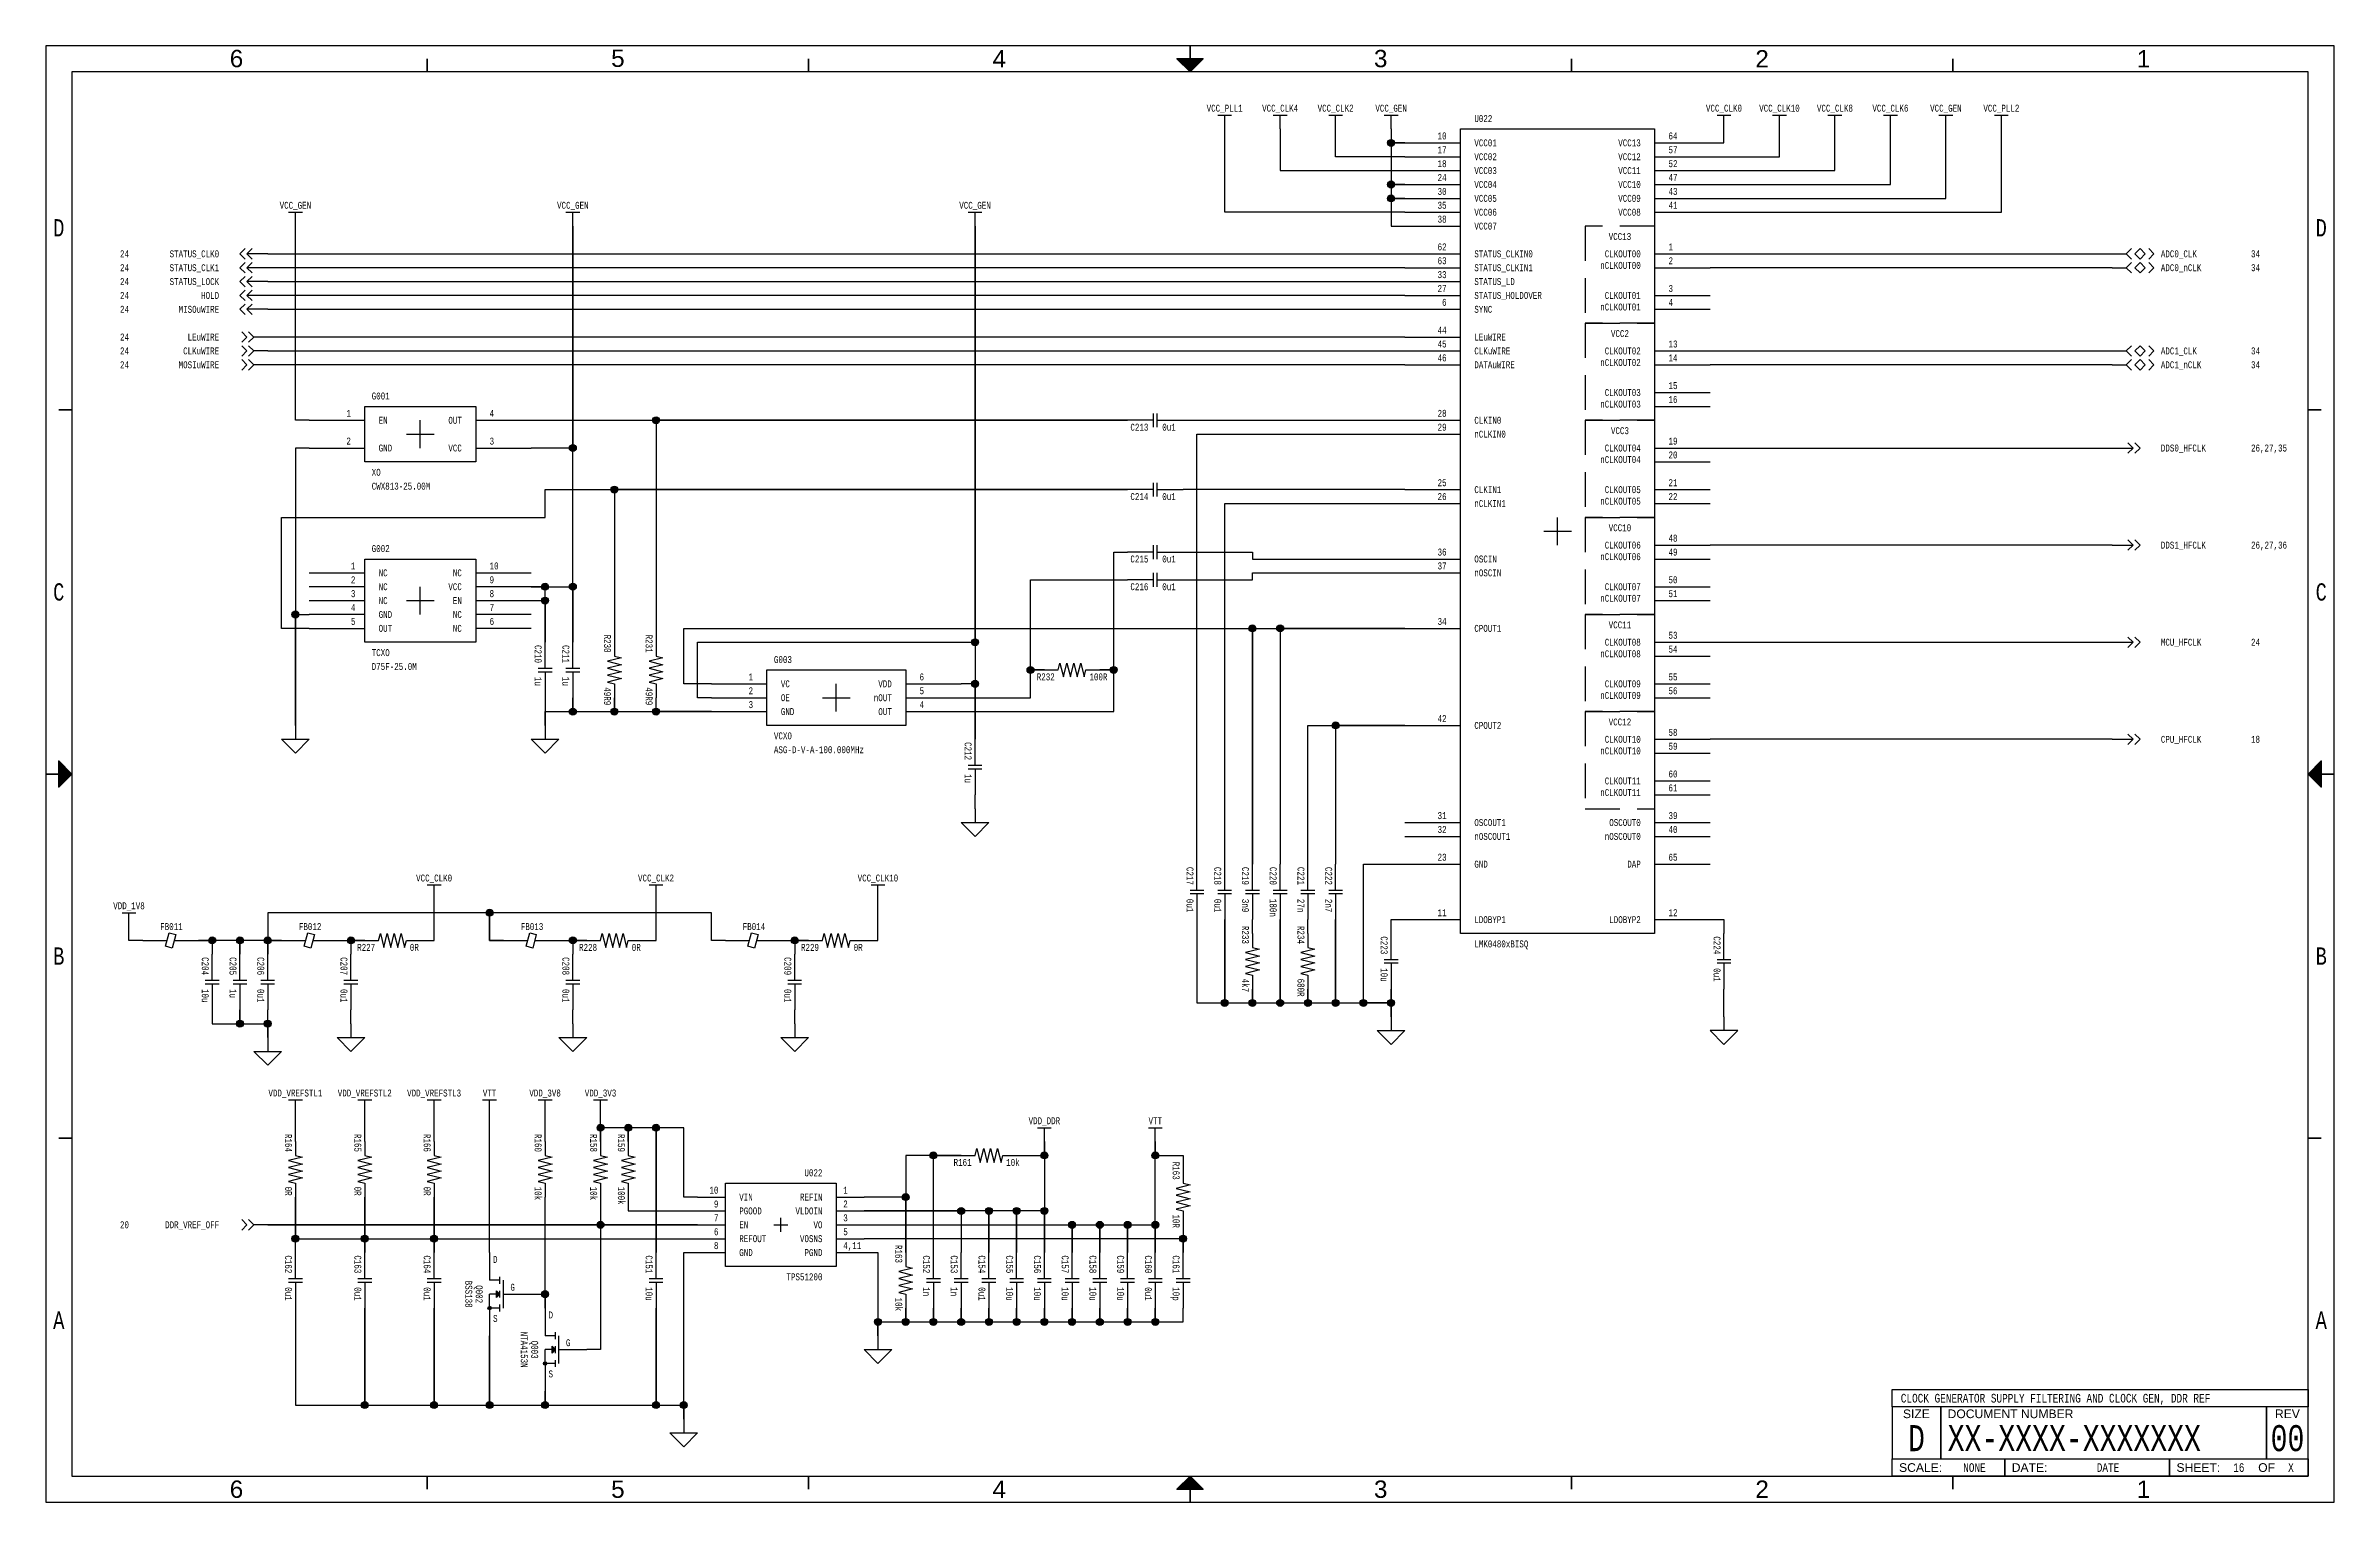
# Paper-space layout '16' of a CAD drawing. Header units: inches. Extents: x 0.2 to 16.8, y 0.2 to 10.8.
import ezdxf
from ezdxf.enums import TextEntityAlignment as Align

# ---------------------------------------------------------------- set-up
doc = ezdxf.new("R2010")
doc.units = ezdxf.units.IN
doc.header["$MEASUREMENT"] = 0
doc.linetypes.add('DASHED4', pattern=[0.1875, 0.125, -0.0625])
for name, color, linetype in [('BORDER', 13, 'Continuous'), ('COMPONENT', 14, 'Continuous'), ('SIGNAL', 84, 'Continuous'), ('TEXT', 252, 'Continuous')]:
    doc.layers.add(name, color=color, linetype=linetype)
doc.styles.add('Monotxt_75', font='monotxt.shx', dxfattribs={"width": 0.75})
doc.styles.get("Standard").update_dxf_attribs({"font": 'arial.ttf'})

psp = doc.layouts.new('16')

# ---------------------------------------------------------------- texts
at = {"layer": 'TEXT', "style": 'Monotxt_75', "width": 0.75}
for s, p in [('VCC_PLL1', (8.75, 10.275)), ('VCC_CLK4', (9.15, 10.275)), ('VCC_CLK2', (9.55, 10.275)), ('VCC_GEN', (9.95, 10.275)), ('VCC_CLK0', (12.35, 10.275)), ('VCC_CLK10', (12.75, 10.275)), ('VCC_CLK8', (13.15, 10.275)), ('VCC_CLK6', (13.55, 10.275)), ('VCC_GEN', (13.95, 10.275)), ('VCC_PLL2', (14.35, 10.275)), ('VCC_GEN', (2.05, 9.575)), ('VCC_GEN', (4.05, 9.575)), ('VCC_GEN', (6.95, 9.575)), ('VCC_CLK0', (3.05, 4.725)), ('VCC_CLK2', (4.65, 4.725)), ('VCC_CLK10', (6.25, 4.725)), ('VDD_1V8', (0.85, 4.525)), ('VDD_VREFSTL1', (2.05, 3.175)), ('VDD_VREFSTL2', (2.55, 3.175)), ('VDD_VREFSTL3', (3.05, 3.175)), ('VTT', (3.45, 3.175)), ('VDD_3V8', (3.85, 3.175)), ('VDD_3V3', (4.25, 3.175)), ('VDD_DDR', (7.45, 2.975)), ('VTT', (8.25, 2.975))]:
    psp.add_text(s, height=0.05, dxfattribs=at).set_placement(p, align=Align.CENTER)
for s, p in [('24', (0.85, 9.25)), ('STATUS_CLK0', (1.5, 9.25)), ('24', (0.85, 9.15)), ('24', (0.85, 9.05)), ('STATUS_CLK1', (1.5, 9.15)), ('STATUS_LOCK', (1.5, 9.05)), ('24', (0.85, 8.95)), ('HOLD', (1.5, 8.95)), ('24', (0.85, 8.85)), ('MISOuWIRE', (1.5, 8.85)), ('24', (0.85, 8.65)), ('LEuWIRE', (1.5, 8.65)), ('24', (0.85, 8.55)), ('24', (0.85, 8.45)), ('MOSIuWIRE', (1.5, 8.45)), ('CLKuWIRE', (1.5, 8.55)), ('20', (0.85, 2.25)), ('DDR_VREF_OFF', (1.5, 2.25))]:
    psp.add_text(s, height=0.05, dxfattribs=at).set_placement(p, align=Align.MIDDLE_RIGHT)
for s, p in [('ADC0_CLK', (15.5, 9.25)), ('34', (16.15, 9.25)), ('ADC0_nCLK', (15.5, 9.15)), ('34', (16.15, 9.15)), ('ADC1_CLK', (15.5, 8.55)), ('ADC1_nCLK', (15.5, 8.45)), ('34', (16.15, 8.55)), ('34', (16.15, 8.45)), ('DDS0_HFCLK', (15.5, 7.85)), ('26,27,35', (16.15, 7.85)), ('DDS1_HFCLK', (15.5, 7.15)), ('26,27,36', (16.15, 7.15)), ('MCU_HFCLK', (15.5, 6.45)), ('24', (16.15, 6.45)), ('CPU_HFCLK', (15.5, 5.75)), ('18', (16.15, 5.75))]:
    psp.add_text(s, height=0.05, dxfattribs=at).set_placement(p, align=Align.MIDDLE_LEFT)

# ---------------------------------------------------------------- blocks, each defined once
blk = doc.blocks.new('ANSI B Frame')
at = {"layer": 'BORDER', "lineweight": 35}
h = blk.add_hatch(color=256, dxfattribs=at)
h.dxf.hatch_style = 1
h.paths.add_polyline_path([(8.59375, 10.65625), (8.5, 10.65625), (8.5, 10.5625)])
h.paths.add_polyline_path([(8.5, 10.5625), (8.5, 10.65625), (8.40625, 10.65625)])
h = blk.add_hatch(color=256, dxfattribs=at)
h.dxf.hatch_style = 1
h.paths.add_polyline_path([(0.34375, 5.59375), (0.34375, 5.5), (0.4375, 5.5)])
h.paths.add_polyline_path([(0.4375, 5.5), (0.34375, 5.5), (0.34375, 5.40625)])
h = blk.add_hatch(color=256, dxfattribs=at)
h.dxf.hatch_style = 1
h.paths.add_polyline_path([(16.65625, 5.59375), (16.65625, 5.5), (16.5625, 5.5)])
h.paths.add_polyline_path([(16.5625, 5.5), (16.65625, 5.5), (16.65625, 5.40625)])
h = blk.add_hatch(color=256, dxfattribs=at)
h.dxf.hatch_style = 1
h.paths.add_polyline_path([(8.59375, 0.34375), (8.5, 0.34375), (8.5, 0.4375)])
h.paths.add_polyline_path([(8.5, 0.4375), (8.5, 0.34375), (8.40625, 0.34375)])
at = {"layer": 'BORDER'}
for points in [[(0.25, 0.25), (16.75, 0.25), (16.75, 10.75), (0.25, 10.75)], [(0.4375, 0.4375), (16.5625, 0.4375), (16.5625, 10.5625), (0.4375, 10.5625)], [(13.5625, 1.0625), (16.5625, 1.0625), (16.5625, 0.9375), (13.5625, 0.9375)], [(13.5625, 0.9375), (13.5625, 0.5625), (13.9125, 0.5625), (13.9125, 0.9375), (13.9125, 0.5625), (16.2625, 0.5625), (16.2625, 0.9375), (16.2625, 0.5625), (16.5625, 0.5625), (16.5625, 0.9375)], [(16.5625, 0.4375), (15.5625, 0.4375), (15.5625, 0.5625), (15.5625, 0.4375), (14.375, 0.4375), (14.375, 0.5625), (14.375, 0.4375), (13.5625, 0.4375), (13.5625, 0.5625), (16.5625, 0.5625)]]:
    blk.add_lwpolyline(points, close=True, dxfattribs=at)
at = {"layer": 'BORDER', "lineweight": 35}
for points in [[(8.5, 10.5625), (8.5, 10.75)], [(3, 10.65625), (3, 10.5625)], [(5.75, 10.65625), (5.75, 10.5625)], [(11.25, 10.65625), (11.25, 10.5625)], [(14, 10.65625), (14, 10.5625)], [(0.34375, 8.125), (0.4375, 8.125)], [(16.65625, 8.125), (16.5625, 8.125)], [(0.4375, 5.5), (0.25, 5.5)], [(16.5625, 5.5), (16.75, 5.5)], [(0.34375, 2.875), (0.4375, 2.875)], [(16.65625, 2.875), (16.5625, 2.875)], [(3, 0.34375), (3, 0.4375)], [(5.75, 0.34375), (5.75, 0.4375)], [(8.5, 0.4375), (8.5, 0.25)], [(11.25, 0.34375), (11.25, 0.4375)], [(14, 0.34375), (14, 0.4375)]]:
    blk.add_lwpolyline(points, dxfattribs=at)
for points in [[(8.5, 10.5625), (8.59375, 10.65625), (8.40625, 10.65625)], [(0.4375, 5.5), (0.34375, 5.59375), (0.34375, 5.40625)], [(16.5625, 5.5), (16.65625, 5.59375), (16.65625, 5.40625)], [(8.5, 0.4375), (8.59375, 0.34375), (8.40625, 0.34375)]]:
    blk.add_lwpolyline(points, close=True, dxfattribs=at)
at = {"layer": 'BORDER', "style": 'Monotxt_75', "width": 0.75}
for s, p in [('D', (0.34375, 9.4375)), ('D', (16.65625, 9.4375)), ('C', (0.34375, 6.8125)), ('C', (16.65625, 6.8125)), ('B', (0.34375, 4.1875)), ('B', (16.65625, 4.1875)), ('A', (0.34375, 1.5625)), ('A', (16.65625, 1.5625))]:
    blk.add_text(s, height=0.125, dxfattribs=at).set_placement(p, align=Align.MIDDLE_CENTER)
at = {"layer": 'BORDER'}
for s, p in [('SIZE', (13.7375, 0.8875)), ('REV', (16.4125, 0.8875)), ('OF', (16.2625, 0.5))]:
    blk.add_text(s, height=0.0625, dxfattribs=at).set_placement(p, align=Align.MIDDLE_CENTER)
for s, p in [('DOCUMENT NUMBER', (13.9625, 0.8875)), ('SCALE:', (13.6125, 0.5)), ('DATE:', (14.425, 0.5)), ('SHEET:', (15.6125, 0.5))]:
    blk.add_text(s, height=0.0625, dxfattribs=at).set_placement(p, align=Align.MIDDLE_LEFT)
at = {"layer": 'BORDER', "flags": 8}
for tag, p in [('ZN6', (1.625, 10.65787)), ('ZN5', (4.375, 10.66009)), ('ZN4', (7.125, 10.65625)), ('ZN3', (9.875, 10.65796)), ('ZN2', (12.625, 10.65574)), ('ZN1', (15.375, 10.65574)), ('ZN6', (1.625, 0.34375)), ('ZN5', (4.375, 0.34375)), ('ZN4', (7.125, 0.34375)), ('ZN3', (9.875, 0.34375)), ('ZN2', (12.625, 0.34375)), ('ZN1', (15.375, 0.34375))]:
    blk.add_attdef(tag, text='', height=0.125, dxfattribs=at).set_placement(p, align=Align.MIDDLE_CENTER)
at = {"layer": 'TEXT', "style": 'Monotxt_75', "width": 0.75, "flags": 8}
for tag, height, p in [('DESRP', 0.0625, (13.625, 1)), ('DWG_NO', 0.1875, (13.9625, 0.7125))]:
    blk.add_attdef(tag, text='', height=height, dxfattribs=at).set_placement(p, align=Align.MIDDLE_LEFT)
for tag, height, p in [('SHTSZ', 0.1875, (13.7375, 0.7125)), ('REV', 0.1875, (16.4125, 0.7125)), ('SCALE', 0.0625, (14.15625, 0.5)), ('REVDATE', 0.0625, (15.11875, 0.5)), ('CURRSHT', 0.0625, (16.0625, 0.5)), ('LASTSHT', 0.0625, (16.4375, 0.5))]:
    blk.add_attdef(tag, text='', height=height, dxfattribs=at).set_placement(p, align=Align.MIDDLE_CENTER)
blk = doc.blocks.new('FLOAT_GND')
blk.add_lwpolyline([(0, 0), (0, -0.05)])
blk.add_lwpolyline([(-0.05, -0.05), (0.05, -0.05), (0, -0.1)], close=True)
blk = doc.blocks.new('CONNECT')
blk.add_hatch(color=256).paths.add_polyline_path([(0.0125, 0, 1), (-0.0125, 0, 1)])
blk.add_circle((0, 0), 0.0125)
blk = doc.blocks.new('SUPPLY_BUS')
for points in [[(0, 0), (0.05, 0)], [(0.05, 0.025), (0.05, -0.025)]]:
    blk.add_lwpolyline(points)
blk = doc.blocks.new('CAP')
for points in [[(0, 0.0125), (0, 0.2)], [(-0.05, 0.0125), (0.05, 0.0125)], [(-0.05, -0.0125), (0.05, -0.0125)], [(0, -0.0125), (0, -0.2)]]:
    blk.add_lwpolyline(points)
at = {"layer": 'TEXT', "style": 'Monotxt_75', "width": 0.75, "flags": 8}
blk.add_attdef('REFID', text='', height=0.05, rotation=270, dxfattribs=at).set_placement((-0.025, 0.05), align=Align.TOP_RIGHT)
blk.add_attdef('VALUE', text='', height=0.05, rotation=270, dxfattribs=at).set_placement((-0.025, -0.05), align=Align.TOP_LEFT)
blk = doc.blocks.new('RES')
blk.add_lwpolyline([(-0.2, 0), (-0.1, 0), (-0.0875, 0.05), (-0.0625, -0.05), (-0.0375, 0.05), (-0.0125, -0.05), (0.0125, 0.05), (0.0375, -0.05), (0.0625, 0.05), (0.0875, -0.05), (0.1, 0), (0.2, 0)])
at = {"layer": 'TEXT', "style": 'Monotxt_75', "width": 0.75, "flags": 8}
blk.add_attdef('REFID', text='', height=0.05, dxfattribs=at).set_placement((-0.125, -0.025), align=Align.TOP_RIGHT)
blk.add_attdef('VALUE', text='', height=0.05, dxfattribs=at).set_placement((0.125, -0.025), align=Align.TOP_LEFT)
blk = doc.blocks.new('LMK0480x')
blk.add_lwpolyline([(-0.35, 1.45), (0.35, 1.45), (0.35, -1.45), (-0.35, -1.45)], close=True)
for points in [[(-0.55, 1.4), (-0.35, 1.4)], [(-0.55, 1.35), (-0.35, 1.35)], [(0.35, 1.4), (0.55, 1.4)], [(0.35, 1.35), (0.55, 1.35)], [(-0.55, 1.3), (-0.35, 1.3)], [(-0.55, 1.25), (-0.35, 1.25)], [(0.35, 1.3), (0.55, 1.3)], [(0.35, 1.25), (0.55, 1.25)], [(-0.55, 1.2), (-0.35, 1.2)], [(0.35, 1.2), (0.55, 1.2)], [(-0.55, 1.15), (-0.35, 1.15)], [(-0.55, 1.1), (-0.35, 1.1)], [(0.35, 1.15), (0.55, 1.15)], [(-0.55, 1), (-0.35, 1)], [(0.35, 1), (0.55, 1)], [(-0.55, 0.95), (-0.35, 0.95)], [(0.35, 0.95), (0.55, 0.95)], [(-0.55, 0.9), (-0.35, 0.9)], [(-0.55, 0.85), (-0.35, 0.85)], [(0.35, 0.85), (0.55, 0.85)], [(-0.55, 0.8), (-0.35, 0.8)], [(0.35, 0.8), (0.55, 0.8)], [(-0.55, 0.7), (-0.35, 0.7)], [(-0.55, 0.65), (-0.35, 0.65)], [(-0.55, 0.6), (-0.35, 0.6)], [(0.35, 0.65), (0.55, 0.65)], [(0.35, 0.6), (0.55, 0.6)], [(0.35, 0.5), (0.55, 0.5)], [(0.35, 0.45), (0.55, 0.45)], [(-0.55, 0.4), (-0.35, 0.4)], [(-0.55, 0.35), (-0.35, 0.35)], [(0.35, 0.3), (0.55, 0.3)], [(0.35, 0.25), (0.55, 0.25)], [(-0.55, 0.15), (-0.35, 0.15)], [(-0.55, 0.1), (-0.35, 0.1)], [(0.35, 0.15), (0.55, 0.15)], [(0.35, 0.1), (0.55, 0.1)], [(0.35, -0.05), (0.55, -0.05)], [(-0.55, -0.1), (-0.35, -0.1)], [(-0.55, -0.15), (-0.35, -0.15)], [(0.35, -0.1), (0.55, -0.1)], [(0.35, -0.2), (0.55, -0.2)], [(0.35, -0.25), (0.55, -0.25)], [(-0.55, -0.35), (-0.35, -0.35)], [(0.35, -0.4), (0.55, -0.4)], [(0.35, -0.45), (0.55, -0.45)], [(0.35, -0.55), (0.55, -0.55)], [(0.35, -0.6), (0.55, -0.6)], [(-0.55, -0.7), (-0.35, -0.7)], [(0.35, -0.75), (0.55, -0.75)], [(0.35, -0.8), (0.55, -0.8)], [(0.35, -0.9), (0.55, -0.9)], [(0.35, -0.95), (0.55, -0.95)], [(-0.55, -1.05), (-0.35, -1.05)], [(0.35, -1.05), (0.55, -1.05)], [(-0.55, -1.1), (-0.35, -1.1)], [(0.35, -1.1), (0.55, -1.1)], [(-0.55, -1.2), (-0.35, -1.2)], [(0.35, -1.2), (0.55, -1.2)], [(-0.55, -1.4), (-0.35, -1.4)], [(0.35, -1.4), (0.55, -1.4)]]:
    blk.add_lwpolyline(points)
at = {"linetype": 'DASHED4'}
blk.add_lwpolyline([(0.35, 1.1), (0.1, 1.1), (0.1, 0.75), (0.35, 0.75), (0.1, 0.75), (0.1, 0.4), (0.35, 0.4), (0.1, 0.4), (0.1, 0.05), (0.35, 0.05), (0.1, 0.05), (0.1, -0.3), (0.35, -0.3), (0.1, -0.3), (0.1, -0.65), (0.35, -0.65), (0.1, -0.65), (0.1, -1), (0.35, -1)], dxfattribs=at)
at = {"color": 7}
for points in [[(-0.05, 0), (0, 0), (0, 0.05)], [(0, -0.05), (0, 0), (0.05, 0)]]:
    blk.add_lwpolyline(points, dxfattribs=at)
at = {"layer": 'TEXT', "style": 'Monotxt_75', "width": 0.75}
for s, p in [('10', (-0.4, 1.4125)), ('17', (-0.4, 1.3625)), ('18', (-0.4, 1.3125)), ('30', (-0.4, 1.2125)), ('24', (-0.4, 1.2625)), ('35', (-0.4, 1.1625)), ('38', (-0.4, 1.1125)), ('62', (-0.4, 1.0125)), ('33', (-0.4, 0.9125)), ('63', (-0.4, 0.9625)), ('27', (-0.4, 0.8625)), ('6', (-0.4, 0.8125)), ('44', (-0.4, 0.7125)), ('45', (-0.4, 0.6625)), ('46', (-0.4, 0.6125)), ('28', (-0.4, 0.4125)), ('29', (-0.4, 0.3625)), ('25', (-0.4, 0.1625)), ('26', (-0.4, 0.1125)), ('36', (-0.4, -0.0875)), ('37', (-0.4, -0.1375)), ('34', (-0.4, -0.3375)), ('42', (-0.4, -0.6875)), ('31', (-0.4, -1.0375)), ('32', (-0.4, -1.0875)), ('23', (-0.4, -1.1875)), ('11', (-0.4, -1.3875))]:
    blk.add_text(s, height=0.025, dxfattribs=at).set_placement(p, align=Align.RIGHT)
for s, p in [('VCC01', (-0.3, 1.4)), ('VCC02', (-0.3, 1.35)), ('VCC03', (-0.3, 1.3)), ('VCC04', (-0.3, 1.25)), ('VCC05', (-0.3, 1.2)), ('VCC06', (-0.3, 1.15)), ('VCC07', (-0.3, 1.1)), ('STATUS_CLKIN0', (-0.3, 1)), ('STATUS_CLKIN1', (-0.3, 0.95)), ('STATUS_LD', (-0.3, 0.9)), ('STATUS_HOLDOVER', (-0.3, 0.85)), ('SYNC', (-0.3, 0.8)), ('CLKuWIRE', (-0.3, 0.65)), ('LEuWIRE', (-0.3, 0.7)), ('DATAuWIRE', (-0.3, 0.6)), ('CLKIN0', (-0.3, 0.4)), ('nCLKIN0', (-0.3, 0.35)), ('CLKIN1', (-0.3, 0.15)), ('nCLKIN1', (-0.3, 0.1)), ('OSCIN', (-0.3, -0.1)), ('nOSCIN', (-0.3, -0.15)), ('CPOUT1', (-0.3, -0.35)), ('CPOUT2', (-0.3, -0.7)), ('OSCOUT1', (-0.3, -1.05)), ('nOSCOUT1', (-0.3, -1.1)), ('GND', (-0.3, -1.2)), ('LDOBYP1', (-0.3, -1.4))]:
    blk.add_text(s, height=0.025, dxfattribs=at).set_placement(p, align=Align.MIDDLE_LEFT)
for s, p in [('VCC13', (0.3, 1.4)), ('VCC12', (0.3, 1.35)), ('VCC11', (0.3, 1.3)), ('VCC10', (0.3, 1.25)), ('VCC09', (0.3, 1.2)), ('VCC08', (0.3, 1.15)), ('CLKOUT00', (0.3, 1)), ('nCLKOUT00', (0.3, 0.9583)), ('CLKOUT01', (0.3, 0.85)), ('nCLKOUT01', (0.3, 0.8083)), ('CLKOUT02', (0.3, 0.65)), ('nCLKOUT02', (0.3, 0.6083)), ('CLKOUT03', (0.3, 0.5)), ('nCLKOUT03', (0.3, 0.4583)), ('nCLKOUT04', (0.3, 0.2583)), ('CLKOUT04', (0.3, 0.3)), ('nCLKOUT05', (0.3, 0.1083)), ('CLKOUT05', (0.3, 0.15)), ('nCLKOUT06', (0.3, -0.0917)), ('CLKOUT06', (0.3, -0.05)), ('nCLKOUT07', (0.3, -0.2417)), ('CLKOUT07', (0.3, -0.2)), ('CLKOUT08', (0.3, -0.4)), ('nCLKOUT08', (0.3, -0.4417)), ('CLKOUT09', (0.3, -0.55)), ('nCLKOUT09', (0.3, -0.5917)), ('CLKOUT10', (0.3, -0.75)), ('nCLKOUT10', (0.3, -0.7917)), ('CLKOUT11', (0.3, -0.9)), ('nCLKOUT11', (0.3, -0.9417)), ('OSCOUT0', (0.3, -1.05)), ('nOSCOUT0', (0.3, -1.1)), ('DAP', (0.3, -1.2)), ('LDOBYP2', (0.3, -1.4))]:
    blk.add_text(s, height=0.025, dxfattribs=at).set_placement(p, align=Align.MIDDLE_RIGHT)
for s, p in [('64', (0.4, 1.4125)), ('57', (0.4, 1.3625)), ('52', (0.4, 1.3125)), ('47', (0.4, 1.2625)), ('43', (0.4, 1.2125)), ('41', (0.4, 1.1625)), ('1', (0.4, 1.0125)), ('2', (0.4, 0.9625)), ('4', (0.4, 0.8125)), ('3', (0.4, 0.8625)), ('13', (0.4, 0.6625)), ('14', (0.4, 0.6125)), ('15', (0.4, 0.5125)), ('16', (0.4, 0.4625)), ('19', (0.4, 0.3125)), ('20', (0.4, 0.2625)), ('21', (0.4, 0.1625)), ('22', (0.4, 0.1125)), ('48', (0.4, -0.0375)), ('49', (0.4, -0.0875)), ('50', (0.4, -0.1875)), ('51', (0.4, -0.2375)), ('53', (0.4, -0.3875)), ('54', (0.4, -0.4375)), ('55', (0.4, -0.5375)), ('56', (0.4, -0.5875)), ('58', (0.4, -0.7375)), ('59', (0.4, -0.7875)), ('60', (0.4, -0.8875)), ('61', (0.4, -0.9375)), ('40', (0.4, -1.0875)), ('39', (0.4, -1.0375)), ('65', (0.4, -1.1875)), ('12', (0.4, -1.3875))]:
    blk.add_text(s, height=0.025, dxfattribs=at).set_placement(p)
for s, p in [('VCC13', (0.225, 1.05)), ('VCC2', (0.225, 0.7)), ('VCC3', (0.225, 0.35)), ('VCC10', (0.225, 0)), ('VCC11', (0.225, -0.35)), ('VCC12', (0.225, -0.7))]:
    blk.add_text(s, height=0.025, dxfattribs=at).set_placement(p, align=Align.CENTER)
blk.add_text('LMK0480xBISQ', height=0.025, dxfattribs=at).set_placement((-0.3, -1.475), align=Align.TOP_LEFT)
at = {"layer": 'TEXT', "style": 'Monotxt_75', "width": 0.75, "flags": 8}
blk.add_attdef('REF', (-0.3, 1.475), '', height=0.025, dxfattribs=at)
blk = doc.blocks.new('TCXO')
for points in [[(-0.4, 0.1), (-0.2, 0.1)], [(0.2, 0.1), (0.4, 0.1)], [(-0.2, 0.05), (-0.4, 0.05)], [(0.4, 0.05), (0.2, 0.05)], [(0.2, 0), (0.4, 0)], [(-0.4, 0), (-0.2, 0)], [(-0.2, -0.05), (-0.4, -0.05)], [(0.4, -0.05), (0.2, -0.05)], [(-0.4, -0.1), (-0.2, -0.1)], [(0.4, -0.1), (0.2, -0.1)]]:
    blk.add_lwpolyline(points)
blk.add_lwpolyline([(-0.2, 0.15), (0.2, 0.15), (0.2, -0.15), (-0.2, -0.15)], close=True)
at = {"color": 7}
for points in [[(-0.05, 0), (0, 0), (0, 0.05)], [(0, -0.05), (0, 0), (0.05, 0)]]:
    blk.add_lwpolyline(points, dxfattribs=at)
at = {"layer": 'TEXT', "style": 'Monotxt_75', "width": 0.75}
for s, p in [('2', (-0.25, 0.0625)), ('1', (-0.25, 0.1125)), ('9', (0.25, 0.0625)), ('10', (0.25, 0.1125)), ('3', (-0.25, 0.0125)), ('8', (0.25, 0.0125)), ('4', (-0.25, -0.0375)), ('5', (-0.25, -0.0875)), ('6', (0.25, -0.0875)), ('7', (0.25, -0.0375))]:
    blk.add_text(s, height=0.025, dxfattribs=at).set_placement(p)
for s, p in [('NC', (-0.15, 0.1)), ('NC', (-0.15, 0.05)), ('NC', (-0.15, 0)), ('GND', (-0.15, -0.05)), ('OUT', (-0.15, -0.1))]:
    blk.add_text(s, height=0.025, dxfattribs=at).set_placement(p, align=Align.MIDDLE_LEFT)
for s, p in [('NC', (0.15, 0.1)), ('VCC', (0.15, 0.05)), ('EN', (0.15, 0)), ('NC', (0.15, -0.05)), ('NC', (0.15, -0.1))]:
    blk.add_text(s, height=0.025, dxfattribs=at).set_placement(p, align=Align.MIDDLE_RIGHT)
blk.add_text('TCXO', height=0.025, dxfattribs=at).set_placement((-0.175, -0.175), align=Align.TOP_LEFT)
at = {"layer": 'TEXT', "style": 'Monotxt_75', "width": 0.75, "flags": 8}
blk.add_attdef('REF', (-0.175, 0.175), '', height=0.025, dxfattribs=at)
blk.add_attdef('PN', text='', height=0.025, dxfattribs=at).set_placement((-0.175, -0.225), align=Align.TOP_LEFT)
blk = doc.blocks.new('XO')
blk.add_lwpolyline([(-0.2, 0.1), (0.2, 0.1), (0.2, -0.1), (-0.2, -0.1)], close=True)
for points in [[(-0.4, 0.05), (-0.2, 0.05)], [(0.2, 0.05), (0.4, 0.05)], [(-0.4, -0.05), (-0.2, -0.05)], [(0.2, -0.05), (0.4, -0.05)]]:
    blk.add_lwpolyline(points)
at = {"color": 7}
for points in [[(-0.05, 0), (0, 0), (0, 0.05)], [(0, -0.05), (0, 0), (0.05, 0)]]:
    blk.add_lwpolyline(points, dxfattribs=at)
at = {"layer": 'TEXT', "style": 'Monotxt_75', "width": 0.75}
for s, p in [('1', (-0.25, 0.0625)), ('2', (-0.25, -0.0375))]:
    blk.add_text(s, height=0.025, dxfattribs=at).set_placement(p, align=Align.RIGHT)
for s, p in [('4', (0.25, 0.0625)), ('3', (0.25, -0.0375))]:
    blk.add_text(s, height=0.025, dxfattribs=at).set_placement(p)
for s, p in [('EN', (-0.15, 0.05)), ('GND', (-0.15, -0.05))]:
    blk.add_text(s, height=0.025, dxfattribs=at).set_placement(p, align=Align.MIDDLE_LEFT)
for s, p in [('OUT', (0.15, 0.05)), ('VCC', (0.15, -0.05))]:
    blk.add_text(s, height=0.025, dxfattribs=at).set_placement(p, align=Align.MIDDLE_RIGHT)
blk.add_text('XO', height=0.025, dxfattribs=at).set_placement((-0.175, -0.125), align=Align.TOP_LEFT)
at = {"layer": 'TEXT', "style": 'Monotxt_75', "width": 0.75, "flags": 8}
blk.add_attdef('REF', (-0.175, 0.125), '', height=0.025, dxfattribs=at)
blk.add_attdef('PN', text='', height=0.025, dxfattribs=at).set_placement((-0.175, -0.175), align=Align.TOP_LEFT)
blk = doc.blocks.new('VCXO')
blk.add_lwpolyline([(-0.25, 0.1), (0.25, 0.1), (0.25, -0.1), (-0.25, -0.1)], close=True)
for points in [[(-0.45, 0.05), (-0.25, 0.05)], [(-0.45, 0), (-0.25, 0)], [(0.25, 0.05), (0.45, 0.05)], [(0.25, 0), (0.45, 0)], [(-0.45, -0.05), (-0.25, -0.05)], [(0.25, -0.05), (0.45, -0.05)]]:
    blk.add_lwpolyline(points)
at = {"color": 7}
for points in [[(-0.05, 0), (0, 0), (0, 0.05)], [(0, -0.05), (0, 0), (0.05, 0)]]:
    blk.add_lwpolyline(points, dxfattribs=at)
at = {"layer": 'TEXT', "style": 'Monotxt_75', "width": 0.75}
for s, p in [('1', (-0.3, 0.0625)), ('2', (-0.3, 0.0125)), ('3', (-0.3, -0.0375))]:
    blk.add_text(s, height=0.025, dxfattribs=at).set_placement(p, align=Align.RIGHT)
for s, p in [('6', (0.3, 0.0625)), ('5', (0.3, 0.0125)), ('4', (0.3, -0.0375))]:
    blk.add_text(s, height=0.025, dxfattribs=at).set_placement(p)
for s, p in [('VC', (-0.2, 0.05)), ('OE', (-0.2, 0)), ('GND', (-0.2, -0.05))]:
    blk.add_text(s, height=0.025, dxfattribs=at).set_placement(p, align=Align.MIDDLE_LEFT)
for s, p in [('nOUT', (0.2, 0)), ('VDD', (0.2, 0.05)), ('OUT', (0.2, -0.05))]:
    blk.add_text(s, height=0.025, dxfattribs=at).set_placement(p, align=Align.MIDDLE_RIGHT)
blk.add_text('VCXO', height=0.025, dxfattribs=at).set_placement((-0.225, -0.125), align=Align.TOP_LEFT)
at = {"layer": 'TEXT', "style": 'Monotxt_75', "width": 0.75, "flags": 8}
blk.add_attdef('REF', (-0.225, 0.125), '', height=0.025, dxfattribs=at)
blk.add_attdef('PN', text='', height=0.025, dxfattribs=at).set_placement((-0.225, -0.175), align=Align.TOP_LEFT)
blk = doc.blocks.new('FROM_CONN')
for points in [[(0, 0), (0.05, 0)], [(0.06875, 0.01875), (0.05, 0), (0.06875, -0.01875)], [(0.09375, 0.01875), (0.075, 0), (0.09375, -0.01875)]]:
    blk.add_lwpolyline(points)
blk = doc.blocks.new('TO_CONN')
for points in [[(0, 0), (0.075, 0)], [(0.05625, 0.01875), (0.075, 0), (0.05625, -0.01875)], [(0.08125, 0.01875), (0.1, 0), (0.08125, -0.01875)]]:
    blk.add_lwpolyline(points)
blk = doc.blocks.new('BIDIR_CONN')
for points in [[(0, 0), (0.05, 0)], [(0.06875, 0.01875), (0.05, 0), (0.06875, -0.01875)], [(0.13125, 0.01875), (0.15, 0), (0.13125, -0.01875)]]:
    blk.add_lwpolyline(points)
blk.add_lwpolyline([(0.1, 0.01875), (0.08125, 0), (0.1, -0.01875), (0.11875, 0)], close=True)
blk = doc.blocks.new('FeBead')
for points in [[(-0.2, 0), (-0.026, 0)], [(0.026, 0), (0.2, 0)]]:
    blk.add_lwpolyline(points)
blk.add_lwpolyline([(-0.037, -0.042), (-0.011, 0.055), (0.037, 0.042), (0.011, -0.055)], close=True)
at = {"layer": 'TEXT', "style": 'Monotxt_75', "width": 0.75, "flags": 8}
blk.add_attdef('REFID', (-0.075, 0.075), '', height=0.05, dxfattribs=at)
blk = doc.blocks.new('TPS51200')
for points in [[(-0.6, 0.2), (-0.4, 0.2)], [(0.4, 0.2), (0.6, 0.2)], [(-0.6, 0.1), (-0.4, 0.1)], [(-0.6, 0), (-0.4, 0)], [(0.4, 0.1), (0.6, 0.1)], [(-0.6, -0.1), (-0.4, -0.1)], [(0.4, 0), (0.6, 0)], [(0.4, -0.1), (0.6, -0.1)], [(-0.6, -0.2), (-0.4, -0.2)], [(0.4, -0.2), (0.6, -0.2)]]:
    blk.add_lwpolyline(points)
blk.add_lwpolyline([(-0.4, 0.3), (0.4, 0.3), (0.4, -0.3), (-0.4, -0.3)], close=True)
at = {"color": 7}
for points in [[(-0.05, 0), (0, 0), (0, 0.05)], [(0, -0.05), (0, 0), (0.05, 0)]]:
    blk.add_lwpolyline(points, dxfattribs=at)
at = {"layer": 'TEXT', "style": 'Monotxt_75', "width": 0.75}
for s, p in [('10', (-0.45, 0.225)), ('9', (-0.45, 0.125)), ('7', (-0.45, 0.025)), ('8', (-0.45, -0.175)), ('6', (-0.45, -0.075))]:
    blk.add_text(s, height=0.05, dxfattribs=at).set_placement(p, align=Align.RIGHT)
for s, p in [('VIN', (-0.3, 0.2)), ('PGOOD', (-0.3, 0.1)), ('EN', (-0.3, 0)), ('REFOUT', (-0.3, -0.1)), ('GND', (-0.3, -0.2))]:
    blk.add_text(s, height=0.05, dxfattribs=at).set_placement(p, align=Align.MIDDLE_LEFT)
for s, p in [('REFIN', (0.3, 0.2)), ('VLDOIN', (0.3, 0.1)), ('VO', (0.3, 0)), ('VOSNS', (0.3, -0.1)), ('PGND', (0.3, -0.2))]:
    blk.add_text(s, height=0.05, dxfattribs=at).set_placement(p, align=Align.MIDDLE_RIGHT)
for s, p in [('1', (0.45, 0.225)), ('2', (0.45, 0.125)), ('3', (0.45, 0.025)), ('5', (0.45, -0.075)), ('4,11', (0.45, -0.175))]:
    blk.add_text(s, height=0.05, dxfattribs=at).set_placement(p)
blk.add_text('TPS51200', height=0.05, dxfattribs=at).set_placement((0.3, -0.35), align=Align.TOP_RIGHT)
at = {"layer": 'TEXT', "style": 'Monotxt_75', "width": 0.75, "flags": 8}
blk.add_attdef('REFID', text='', height=0.05, dxfattribs=at).set_placement((0.3, 0.35), align=Align.RIGHT)
blk = doc.blocks.new('SIG_NFET')
for points in [[(0, -0.025), (0.025, 0), (0, 0.025)], [(-0.0625, -0.1, 1), (-0.0375, -0.1, 1)]]:
    blk.add_hatch(color=256).paths.add_polyline_path(points)
for points in [[(-0.05, 0.3), (-0.05, 0.1)], [(0.025, 0.1), (-0.05, 0.1)], [(0, 0), (-0.05, 0)], [(-0.05, -0.1), (-0.05, 0)], [(0.025, 0.075), (0.025, 0.125)], [(0.025, -0.025), (0.025, 0.025)], [(0.05, -0.1), (0.05, 0.1)], [(0.05, 0), (0.25, 0)], [(0.025, -0.1), (-0.05, -0.1)], [(-0.05, -0.1), (-0.05, -0.3)], [(0.025, -0.125), (0.025, -0.075)]]:
    blk.add_lwpolyline(points)
blk.add_lwpolyline([(0.025, 0), (0, -0.025), (0, 0.025), (0.025, 0)], close=True)
blk.add_circle((-0.05, -0.1), 0.0125)
at = {"layer": 'TEXT', "style": 'Monotxt_75', "width": 0.75, "flags": 8}
for tag, p in [('DRN', (-0.025, 0.225)), ('DRNP', (-0.025, 0.15)), ('GT', (0.1, 0.025)), ('SRC', (-0.025, -0.2)), ('SRCP', (-0.025, -0.275))]:
    blk.add_attdef(tag, p, '', height=0.05, rotation=360, dxfattribs=at)
for tag, p in [('MFGPN', (-0.175, 0)), ('REFNO', (-0.1, 0))]:
    blk.add_attdef(tag, text='', height=0.05, rotation=270, dxfattribs=at).set_placement(p, align=Align.TOP_CENTER)
blk.add_attdef('GTP', text='', height=0.05, rotation=360, dxfattribs=at).set_placement((0.1, -0.025), align=Align.TOP_LEFT)

# ---------------------------------------------------------------- linework, layer by layer
at = {"layer": 'SIGNAL'}
for points in [[(10.05, 9.55), (8.75, 9.55), (8.75, 10.15)], [(9.15, 10.15), (9.15, 9.85), (10.05, 9.85)], [(10.05, 9.95), (9.55, 9.95), (9.55, 10.15)], [(9.95, 10.15), (9.95, 10.075), (9.975, 10.05), (10.05, 10.05), (9.95, 10.05), (9.95, 9.775), (9.975, 9.75), (10.05, 9.75), (9.95, 9.75), (9.95, 9.675), (9.975, 9.65), (10.05, 9.65), (9.95, 9.65), (9.95, 9.45), (10.05, 9.45)], [(12.25, 10.05), (12.35, 10.05), (12.35, 10.15)], [(12.25, 9.55), (14.35, 9.55), (14.35, 10.15)], [(12.25, 9.65), (13.95, 9.65), (13.95, 10.15)], [(12.25, 9.95), (12.75, 9.95), (12.75, 10.15)], [(12.25, 9.85), (13.15, 9.85), (13.15, 10.15)], [(12.25, 9.75), (13.55, 9.75), (13.55, 10.15)], [(2.15, 8.05), (2.05, 8.05), (2.05, 9.45)], [(3.75, 6.75), (3.85, 6.75), (3.85, 6.45), (3.85, 6.85), (3.75, 6.85), (4.05, 6.85), (4.05, 6.45), (4.05, 9.45), (4.05, 7.85), (3.75, 7.85)], [(5.05, 6.05), (4.95, 6.05), (4.95, 6.45), (6.95, 6.45), (6.95, 9.45), (6.95, 5.75), (6.95, 6.15), (6.85, 6.15)], [(1.85, 9.25), (10.05, 9.25)], [(12.25, 9.25), (15.15, 9.25)], [(10.05, 9.15), (1.85, 9.15)], [(15.15, 9.15), (12.25, 9.15)], [(1.85, 9.05), (10.05, 9.05)], [(10.05, 8.95), (1.85, 8.95)], [(1.85, 8.85), (10.05, 8.85)], [(10.05, 8.65), (1.85, 8.65)], [(1.85, 8.55), (10.05, 8.55)], [(10.05, 8.45), (1.85, 8.45)], [(12.25, 8.55), (15.15, 8.55)], [(15.15, 8.45), (12.25, 8.45)], [(3.75, 8.05), (8.05, 8.05), (4.65, 8.05), (4.65, 6.45)], [(8.45, 8.05), (10.05, 8.05)], [(8.55, 4.85), (8.55, 7.95), (10.05, 7.95)], [(2.15, 7.85), (2.05, 7.85), (2.05, 5.85), (2.05, 6.65), (2.15, 6.65)], [(12.25, 7.85), (15.15, 7.85)], [(2.15, 6.55), (1.95, 6.55), (1.95, 7.35), (3.85, 7.35), (3.85, 7.55), (8.05, 7.55), (4.35, 7.55), (4.35, 6.45)], [(10.05, 7.55), (8.45, 7.55)], [(8.75, 4.85), (8.75, 7.45), (10.05, 7.45)], [(6.85, 5.95), (7.95, 5.95), (7.95, 6.225), (7.925, 6.25), (7.85, 6.25), (7.95, 6.25), (7.95, 7.1), (8.05, 7.1)], [(8.45, 7.1), (8.95, 7.1), (8.95, 7.05), (10.05, 7.05)], [(15.15, 7.15), (12.25, 7.15)], [(8.45, 6.9), (8.95, 6.9), (8.95, 6.95), (10.05, 6.95)], [(6.85, 6.05), (7.35, 6.05), (7.35, 6.225), (7.375, 6.25), (7.45, 6.25), (7.35, 6.25), (7.35, 6.9), (8.05, 6.9)], [(5.05, 6.15), (4.85, 6.15), (4.85, 6.55), (8.95, 6.55), (8.95, 4.85), (8.95, 6.525), (8.975, 6.55), (10.05, 6.55), (9.15, 6.55), (9.15, 4.85)], [(12.25, 6.45), (15.15, 6.45)], [(3.85, 6.05), (3.85, 5.85), (3.85, 5.95), (4.05, 5.95), (4.05, 6.05), (4.05, 5.975), (4.075, 5.95), (4.35, 5.95), (4.35, 6.05), (4.35, 5.975), (4.375, 5.95), (5.05, 5.95), (4.65, 5.95), (4.65, 6.05)], [(9.35, 4.85), (9.35, 5.85), (10.05, 5.85), (9.55, 5.85), (9.55, 4.85)], [(15.15, 5.75), (12.25, 5.75)], [(6.95, 5.25), (6.95, 5.35)], [(8.55, 4.45), (8.55, 3.85), (8.75, 3.85), (8.75, 4.45), (8.75, 3.875), (8.775, 3.85), (8.95, 3.85), (8.95, 3.95), (8.95, 3.875), (8.975, 3.85), (9.15, 3.85), (9.15, 4.45), (9.15, 3.875), (9.175, 3.85), (9.35, 3.85), (9.35, 3.95), (9.35, 3.875), (9.375, 3.85), (9.55, 3.85), (9.55, 4.45), (9.55, 3.875), (9.575, 3.85), (9.95, 3.85), (9.95, 3.95), (9.95, 3.75), (9.95, 3.825), (9.925, 3.85), (9.75, 3.85), (9.75, 4.85), (10.05, 4.85)], [(5.15, 4.3), (5.05, 4.3), (5.05, 4.5), (3.475, 4.5), (3.45, 4.475), (3.45, 4.3), (3.55, 4.3), (3.45, 4.3), (3.45, 4.5), (3.425, 4.5), (1.85, 4.5), (1.85, 4.2), (1.85, 4.3), (1.95, 4.3), (1.65, 4.3), (1.65, 4.2), (1.65, 4.275), (1.625, 4.3), (1.35, 4.3), (1.45, 4.3), (1.45, 4.2)], [(2.95, 4.3), (3.05, 4.3), (3.05, 4.6)], [(4.55, 4.3), (4.65, 4.3), (4.65, 4.6)], [(6.15, 4.3), (6.25, 4.3), (6.25, 4.6)], [(0.95, 4.3), (0.85, 4.3), (0.85, 4.4)], [(2.35, 4.3), (2.55, 4.3), (2.45, 4.3), (2.45, 4.2)], [(3.95, 4.3), (4.15, 4.3), (4.05, 4.3), (4.05, 4.2)], [(5.55, 4.3), (5.75, 4.3), (5.65, 4.3), (5.65, 4.2)], [(8.95, 4.35), (8.95, 4.45)], [(9.35, 4.35), (9.35, 4.45)], [(9.95, 4.35), (9.95, 4.45), (10.05, 4.45)], [(12.25, 4.45), (12.35, 4.45), (12.35, 4.35)], [(1.45, 3.8), (1.45, 3.7), (1.65, 3.7), (1.65, 3.8), (1.65, 3.725), (1.675, 3.7), (1.85, 3.7), (1.85, 3.6), (1.85, 3.8)], [(2.45, 3.7), (2.45, 3.8)], [(4.05, 3.7), (4.05, 3.8)], [(5.65, 3.7), (5.65, 3.8)], [(12.35, 3.75), (12.35, 3.95)], [(2.05, 2.85), (2.05, 3.05)], [(2.55, 2.85), (2.55, 3.05)], [(3.05, 2.85), (3.05, 3.05)], [(3.45, 2.05), (3.45, 3.05)], [(3.85, 2.85), (3.85, 3.05)], [(4.95, 2.45), (4.85, 2.45), (4.85, 2.95), (4.675, 2.95), (4.65, 2.925), (4.65, 2.05), (4.65, 2.95), (4.475, 2.95), (4.45, 2.925), (4.45, 2.85), (4.45, 2.95), (4.25, 2.95), (4.25, 2.85), (4.25, 3.05)], [(6.15, 2.25), (7.65, 2.25), (7.65, 2.05), (7.65, 2.225), (7.675, 2.25), (7.85, 2.25), (7.85, 2.05), (7.85, 2.225), (7.875, 2.25), (8.05, 2.25), (8.05, 2.05), (8.05, 2.225), (8.075, 2.25), (8.25, 2.25), (8.25, 2.05), (8.25, 2.85), (8.25, 2.75), (8.45, 2.75), (8.45, 2.65)], [(7.25, 2.75), (7.45, 2.75), (7.45, 2.85), (7.45, 2.05), (7.45, 2.35), (7.25, 2.35), (7.25, 2.05), (7.25, 2.325), (7.225, 2.35), (7.05, 2.35), (7.05, 2.05), (7.05, 2.325), (7.025, 2.35), (6.15, 2.35), (6.85, 2.35), (6.85, 2.05)], [(6.65, 2.05), (6.65, 2.75), (6.85, 2.75), (6.45, 2.75), (6.45, 2.05), (6.45, 2.45), (6.15, 2.45)], [(4.25, 2.45), (4.25, 2.25), (1.85, 2.25), (4.95, 2.25), (4.275, 2.25), (4.25, 2.225), (4.25, 1.35), (4.15, 1.35)], [(2.05, 2.05), (2.05, 2.45), (2.05, 2.15), (2.55, 2.15), (2.55, 2.45), (2.55, 2.05), (2.55, 2.125), (2.575, 2.15), (3.05, 2.15), (3.05, 2.45), (3.05, 2.05), (3.05, 2.125), (3.075, 2.15), (4.95, 2.15)], [(3.75, 1.75), (3.85, 1.75), (3.85, 1.65), (3.85, 2.45)], [(4.45, 2.45), (4.45, 2.35), (4.95, 2.35)], [(8.45, 2.25), (8.45, 2.05), (8.45, 2.15), (6.15, 2.15)], [(2.05, 1.65), (2.05, 0.95), (2.55, 0.95), (2.55, 1.65), (2.55, 0.975), (2.575, 0.95), (3.05, 0.95), (3.05, 1.65), (3.05, 0.975), (3.075, 0.95), (3.45, 0.95), (3.45, 1.45), (3.45, 0.975), (3.475, 0.95), (3.85, 0.95), (3.85, 1.05), (3.85, 0.975), (3.875, 0.95), (4.65, 0.95), (4.65, 1.65), (4.65, 0.975), (4.675, 0.95), (4.85, 0.95), (4.85, 0.85), (4.85, 2.05), (4.95, 2.05)], [(6.15, 2.05), (6.25, 2.05), (6.25, 1.45), (6.25, 1.55), (6.45, 1.55), (6.45, 1.65), (6.45, 1.575), (6.475, 1.55), (6.65, 1.55), (6.65, 1.65), (6.65, 1.575), (6.675, 1.55), (6.85, 1.55), (6.85, 1.65), (6.85, 1.575), (6.875, 1.55), (7.05, 1.55), (7.05, 1.65), (7.05, 1.575), (7.075, 1.55), (7.25, 1.55), (7.25, 1.65), (7.25, 1.575), (7.275, 1.55), (7.45, 1.55), (7.45, 1.65), (7.45, 1.575), (7.475, 1.55), (7.65, 1.55), (7.65, 1.65), (7.65, 1.575), (7.675, 1.55), (7.85, 1.55), (7.85, 1.65), (7.85, 1.575), (7.875, 1.55), (8.05, 1.55), (8.05, 1.65), (8.05, 1.575), (8.075, 1.55), (8.25, 1.55), (8.25, 1.65), (8.25, 1.575), (8.275, 1.55), (8.45, 1.55), (8.45, 1.65)]]:
    psp.add_lwpolyline(points, dxfattribs=at)

# ---------------------------------------------------------------- block references
ref = psp.add_blockref('ANSI B Frame', (0, 0))
ref.add_attrib('SHTSZ', 'D', dxfattribs={"layer": 'TEXT', "height": 0.188, "style": 'Monotxt_75', "width": 0.75}).set_placement((13.738, 0.712), align=Align.MIDDLE_CENTER)
ref.add_attrib('DWG_NO', 'XX-XXXX-XXXXXXX', dxfattribs={"layer": 'TEXT', "height": 0.1875, "style": 'Monotxt_75', "width": 0.75}).set_placement((13.963, 0.712), align=Align.MIDDLE_LEFT)
ref.add_attrib('REV', '00', dxfattribs={"layer": 'TEXT', "height": 0.1875, "style": 'Monotxt_75', "width": 0.75}).set_placement((16.413, 0.712), align=Align.MIDDLE_CENTER)
ref.add_attrib('SCALE', 'NONE', dxfattribs={"layer": 'TEXT', "height": 0.0625, "style": 'Monotxt_75', "width": 0.75}).set_placement((14.156, 0.5), align=Align.MIDDLE_CENTER)
ref.add_attrib('REVDATE', 'DATE', dxfattribs={"layer": 'TEXT', "height": 0.0625, "style": 'Monotxt_75', "width": 0.75}).set_placement((15.119, 0.5), align=Align.MIDDLE_CENTER)
ref.add_attrib('CURRSHT', '16', dxfattribs={"layer": 'TEXT', "height": 0.0625, "style": 'Monotxt_75', "width": 0.75}).set_placement((16.062, 0.5), align=Align.MIDDLE_CENTER)
ref.add_attrib('LASTSHT', 'X', dxfattribs={"layer": 'TEXT', "height": 0.0625, "style": 'Monotxt_75', "width": 0.75}).set_placement((16.438, 0.5), align=Align.MIDDLE_CENTER)
ref.add_attrib('DESRP', 'CLOCK GENERATOR SUPPLY FILTERING AND CLOCK GEN, DDR REF', dxfattribs={"layer": 'TEXT', "height": 0.0625, "style": 'Monotxt_75', "width": 0.75}).set_placement((13.625, 1), align=Align.MIDDLE_LEFT)
ref.add_attrib('ZN1', '1', dxfattribs={"layer": 'BORDER', "height": 0.125}).set_placement((15.375, 0.344), align=Align.MIDDLE_CENTER)
ref.add_attrib('ZN1', '1', dxfattribs={"layer": 'BORDER', "height": 0.125}).set_placement((15.375, 10.656), align=Align.MIDDLE_CENTER)
ref.add_attrib('ZN2', '2', dxfattribs={"layer": 'BORDER', "height": 0.125}).set_placement((12.625, 0.344), align=Align.MIDDLE_CENTER)
ref.add_attrib('ZN2', '2', dxfattribs={"layer": 'BORDER', "height": 0.125}).set_placement((12.625, 10.656), align=Align.MIDDLE_CENTER)
ref.add_attrib('ZN3', '3', dxfattribs={"layer": 'BORDER', "height": 0.125}).set_placement((9.875, 0.344), align=Align.MIDDLE_CENTER)
ref.add_attrib('ZN3', '3', dxfattribs={"layer": 'BORDER', "height": 0.125}).set_placement((9.875, 10.658), align=Align.MIDDLE_CENTER)
ref.add_attrib('ZN4', '4', dxfattribs={"layer": 'BORDER', "height": 0.125}).set_placement((7.125, 0.344), align=Align.MIDDLE_CENTER)
ref.add_attrib('ZN4', '4', dxfattribs={"layer": 'BORDER', "height": 0.125}).set_placement((7.125, 10.656), align=Align.MIDDLE_CENTER)
ref.add_attrib('ZN5', '5', dxfattribs={"layer": 'BORDER', "height": 0.125}).set_placement((4.375, 0.344), align=Align.MIDDLE_CENTER)
ref.add_attrib('ZN5', '5', dxfattribs={"layer": 'BORDER', "height": 0.125}).set_placement((4.375, 10.66), align=Align.MIDDLE_CENTER)
ref.add_attrib('ZN6', '6', dxfattribs={"layer": 'BORDER', "height": 0.125}).set_placement((1.625, 0.344), align=Align.MIDDLE_CENTER)
ref.add_attrib('ZN6', '6', dxfattribs={"layer": 'BORDER', "height": 0.125}).set_placement((1.625, 10.658), align=Align.MIDDLE_CENTER)
at = {"layer": 'COMPONENT', "xscale": 2, "yscale": 2, "zscale": 2}
for name, p, rotation in [('SUPPLY_BUS', (8.75, 10.15), 90), ('SUPPLY_BUS', (9.15, 10.15), 90), ('SUPPLY_BUS', (9.55, 10.15), 90), ('SUPPLY_BUS', (9.95, 10.15), 90), ('SUPPLY_BUS', (12.35, 10.15), 90), ('SUPPLY_BUS', (12.75, 10.15), 90), ('SUPPLY_BUS', (13.15, 10.15), 90), ('SUPPLY_BUS', (13.55, 10.15), 90), ('SUPPLY_BUS', (13.95, 10.15), 90), ('SUPPLY_BUS', (14.35, 10.15), 90), ('SUPPLY_BUS', (2.05, 9.45), 90), ('SUPPLY_BUS', (4.05, 9.45), 90), ('SUPPLY_BUS', (6.95, 9.45), 90), ('TO_CONN', (1.85, 9.25), 180), ('TO_CONN', (1.85, 9.15), 180), ('TO_CONN', (1.85, 9.05), 180), ('TO_CONN', (1.85, 8.95), 180), ('TO_CONN', (1.85, 8.85), 180), ('FROM_CONN', (1.85, 8.65), 180), ('FROM_CONN', (1.85, 8.55), 180), ('FROM_CONN', (1.85, 8.45), 180), ('SUPPLY_BUS', (3.05, 4.6), 90), ('SUPPLY_BUS', (4.65, 4.6), 90), ('SUPPLY_BUS', (6.25, 4.6), 90), ('SUPPLY_BUS', (0.85, 4.4), 90), ('SUPPLY_BUS', (2.05, 3.05), 90), ('SUPPLY_BUS', (2.55, 3.05), 90), ('SUPPLY_BUS', (3.05, 3.05), 90), ('SUPPLY_BUS', (3.45, 3.05), 90), ('SUPPLY_BUS', (3.85, 3.05), 90), ('SUPPLY_BUS', (4.25, 3.05), 90), ('SUPPLY_BUS', (7.45, 2.85), 90), ('SUPPLY_BUS', (8.25, 2.85), 90), ('FROM_CONN', (1.85, 2.25), 180)]:
    psp.add_blockref(name, p, dxfattribs=dict(at, rotation=rotation))
psp.add_blockref('LMK0480x', (11.15, 7.25), dxfattribs=at).add_auto_attribs({'REF': 'U022'})
at = {"layer": 'COMPONENT', "yscale": 2, "zscale": 2}
for name, p, xscale in [('BIDIR_CONN', (15.15, 9.25), 2), ('BIDIR_CONN', (15.15, 9.15), 2), ('BIDIR_CONN', (15.15, 8.55), 2), ('BIDIR_CONN', (15.15, 8.45), 2), ('TO_CONN', (15.15, 7.85), 2), ('TO_CONN', (15.15, 7.15), 2), ('TO_CONN', (15.15, 6.45), 2), ('FLOAT_GND', (2.05, 5.85), 2), ('FLOAT_GND', (3.85, 5.85), 2), ('TO_CONN', (15.15, 5.75), 2), ('FLOAT_GND', (6.95, 5.25), 2), ('FLOAT_GND', (2.45, 3.7), 2), ('FLOAT_GND', (4.05, 3.7), 2), ('FLOAT_GND', (5.65, 3.7), 2), ('FLOAT_GND', (9.95, 3.75), 2), ('FLOAT_GND', (12.35, 3.75), -2), ('FLOAT_GND', (1.85, 3.6), 2), ('FLOAT_GND', (6.25, 1.45), 2), ('FLOAT_GND', (4.85, 0.85), 2)]:
    psp.add_blockref(name, p, dxfattribs=dict(at, xscale=xscale))
at = {"layer": 'COMPONENT'}
ref = psp.add_blockref('XO', (2.95, 7.95), dxfattribs=dict(at, xscale=2, yscale=2, zscale=2))
ref.add_attrib('REF', 'G001', (2.6, 8.2), dxfattribs={"layer": 'TEXT', "height": 0.05, "style": 'Monotxt_75', "width": 0.75})
ref.add_attrib('PN', 'CWX813-25.00M', dxfattribs={"layer": 'TEXT', "height": 0.05, "style": 'Monotxt_75', "width": 0.75}).set_placement((2.6, 7.6), align=Align.TOP_LEFT)
ref = psp.add_blockref('CAP', (8.25, 8.05), dxfattribs=dict(at, rotation=90))
ref.add_attrib('REFID', 'C213', dxfattribs={"layer": 'TEXT', "height": 0.05, "style": 'Monotxt_75', "width": 0.75}).set_placement((8.2, 8.025), align=Align.TOP_RIGHT)
ref.add_attrib('VALUE', '0u1', dxfattribs={"layer": 'TEXT', "height": 0.05, "style": 'Monotxt_75', "width": 0.75}).set_placement((8.3, 8.025), align=Align.TOP_LEFT)
ref = psp.add_blockref('CAP', (8.25, 7.55), dxfattribs=dict(at, rotation=90))
ref.add_attrib('REFID', 'C214', dxfattribs={"layer": 'TEXT', "height": 0.05, "style": 'Monotxt_75', "width": 0.75}).set_placement((8.2, 7.525), align=Align.TOP_RIGHT)
ref.add_attrib('VALUE', '0u1', dxfattribs={"layer": 'TEXT', "height": 0.05, "style": 'Monotxt_75', "width": 0.75}).set_placement((8.3, 7.525), align=Align.TOP_LEFT)
ref = psp.add_blockref('TCXO', (2.95, 6.75), dxfattribs=dict(at, xscale=2, yscale=2, zscale=2))
ref.add_attrib('REF', 'G002', (2.6, 7.1), dxfattribs={"layer": 'TEXT', "height": 0.05, "style": 'Monotxt_75', "width": 0.75})
ref.add_attrib('PN', 'D75F-25.0M', dxfattribs={"layer": 'TEXT', "height": 0.05, "style": 'Monotxt_75', "width": 0.75}).set_placement((2.6, 6.3), align=Align.TOP_LEFT)
ref = psp.add_blockref('CAP', (8.25, 7.1), dxfattribs=dict(at, rotation=90))
ref.add_attrib('REFID', 'C215', dxfattribs={"layer": 'TEXT', "height": 0.05, "style": 'Monotxt_75', "width": 0.75}).set_placement((8.2, 7.075), align=Align.TOP_RIGHT)
ref.add_attrib('VALUE', '0u1', dxfattribs={"layer": 'TEXT', "height": 0.05, "style": 'Monotxt_75', "width": 0.75}).set_placement((8.3, 7.075), align=Align.TOP_LEFT)
ref = psp.add_blockref('CAP', (8.25, 6.9), dxfattribs=dict(at, rotation=90))
ref.add_attrib('REFID', 'C216', dxfattribs={"layer": 'TEXT', "height": 0.05, "style": 'Monotxt_75', "width": 0.75}).set_placement((8.2, 6.875), align=Align.TOP_RIGHT)
ref.add_attrib('VALUE', '0u1', dxfattribs={"layer": 'TEXT', "height": 0.05, "style": 'Monotxt_75', "width": 0.75}).set_placement((8.3, 6.875), align=Align.TOP_LEFT)
ref = psp.add_blockref('CAP', (3.85, 6.25), dxfattribs=at)
ref.add_attrib('REFID', 'C210', dxfattribs={"layer": 'TEXT', "height": 0.05, "rotation": 270, "style": 'Monotxt_75', "width": 0.75}).set_placement((3.825, 6.3), align=Align.TOP_RIGHT)
ref.add_attrib('VALUE', '1u', dxfattribs={"layer": 'TEXT', "height": 0.05, "rotation": 270, "style": 'Monotxt_75', "width": 0.75}).set_placement((3.825, 6.2), align=Align.TOP_LEFT)
ref = psp.add_blockref('CAP', (4.05, 6.25), dxfattribs=at)
ref.add_attrib('REFID', 'C211', dxfattribs={"layer": 'TEXT', "height": 0.05, "rotation": 270, "style": 'Monotxt_75', "width": 0.75}).set_placement((4.025, 6.3), align=Align.TOP_RIGHT)
ref.add_attrib('VALUE', '1u', dxfattribs={"layer": 'TEXT', "height": 0.05, "rotation": 270, "style": 'Monotxt_75', "width": 0.75}).set_placement((4.025, 6.2), align=Align.TOP_LEFT)
at = {"layer": 'COMPONENT', "rotation": 270}
for p, values in [((4.35, 6.25), {'REFID': 'R230', 'VALUE': '49R9'}), ((4.65, 6.25), {'REFID': 'R231', 'VALUE': '49R9'}), ((8.95, 4.15), {'REFID': 'R233', 'VALUE': '4k7'}), ((9.35, 4.15), {'REFID': 'R234', 'VALUE': '680R'}), ((2.05, 2.65), {'REFID': 'R164', 'VALUE': '0R'}), ((2.55, 2.65), {'REFID': 'R165', 'VALUE': '0R'}), ((3.05, 2.65), {'REFID': 'R166', 'VALUE': '0R'}), ((3.85, 2.65), {'REFID': 'R160', 'VALUE': '10k'}), ((4.25, 2.65), {'REFID': 'R158', 'VALUE': '10k'}), ((4.45, 2.65), {'REFID': 'R159', 'VALUE': '100k'}), ((8.45, 2.45), {'REFID': 'R163', 'VALUE': '10R'}), ((6.45, 1.85), {'REFID': 'R163', 'VALUE': '10k'})]:
    psp.add_blockref('RES', p, dxfattribs=at).add_auto_attribs(values)
at = {"layer": 'COMPONENT'}
ref = psp.add_blockref('VCXO', (5.95, 6.05), dxfattribs=dict(at, xscale=2, yscale=2, zscale=2))
ref.add_attrib('REF', 'G003', (5.5, 6.3), dxfattribs={"layer": 'TEXT', "height": 0.05, "style": 'Monotxt_75', "width": 0.75})
ref.add_attrib('PN', 'ASG-D-V-A-100.000MHz', dxfattribs={"layer": 'TEXT', "height": 0.05, "style": 'Monotxt_75', "width": 0.75}).set_placement((5.5, 5.7), align=Align.TOP_LEFT)
for name, p, values in [('RES', (7.65, 6.25), {'REFID': 'R232', 'VALUE': '100R'}), ('FeBead', (1.15, 4.3), {'REFID': 'FB011'}), ('FeBead', (2.15, 4.3), {'REFID': 'FB012'}), ('RES', (2.75, 4.3), {'REFID': 'R227', 'VALUE': '0R'}), ('FeBead', (3.75, 4.3), {'REFID': 'FB013'}), ('RES', (4.35, 4.3), {'REFID': 'R228', 'VALUE': '0R'}), ('FeBead', (5.35, 4.3), {'REFID': 'FB014'}), ('RES', (5.95, 4.3), {'REFID': 'R229', 'VALUE': '0R'}), ('TPS51200', (5.55, 2.25), {'REFID': 'U022'}), ('RES', (7.05, 2.75), {'REFID': 'R161', 'VALUE': '10k'})]:
    psp.add_blockref(name, p, dxfattribs=at).add_auto_attribs(values)
ref = psp.add_blockref('CAP', (6.95, 5.55), dxfattribs=at)
ref.add_attrib('REFID', 'C212', dxfattribs={"layer": 'TEXT', "height": 0.05, "rotation": 270, "style": 'Monotxt_75', "width": 0.75}).set_placement((6.925, 5.6), align=Align.TOP_RIGHT)
ref.add_attrib('VALUE', '1u', dxfattribs={"layer": 'TEXT', "height": 0.05, "rotation": 270, "style": 'Monotxt_75', "width": 0.75}).set_placement((6.925, 5.5), align=Align.TOP_LEFT)
ref = psp.add_blockref('CAP', (8.55, 4.65), dxfattribs=at)
ref.add_attrib('REFID', 'C217', dxfattribs={"layer": 'TEXT', "height": 0.05, "rotation": 270, "style": 'Monotxt_75', "width": 0.75}).set_placement((8.525, 4.7), align=Align.TOP_RIGHT)
ref.add_attrib('VALUE', '0u1', dxfattribs={"layer": 'TEXT', "height": 0.05, "rotation": 270, "style": 'Monotxt_75', "width": 0.75}).set_placement((8.525, 4.6), align=Align.TOP_LEFT)
ref = psp.add_blockref('CAP', (8.75, 4.65), dxfattribs=at)
ref.add_attrib('REFID', 'C218', dxfattribs={"layer": 'TEXT', "height": 0.05, "rotation": 270, "style": 'Monotxt_75', "width": 0.75}).set_placement((8.725, 4.7), align=Align.TOP_RIGHT)
ref.add_attrib('VALUE', '0u1', dxfattribs={"layer": 'TEXT', "height": 0.05, "rotation": 270, "style": 'Monotxt_75', "width": 0.75}).set_placement((8.725, 4.6), align=Align.TOP_LEFT)
ref = psp.add_blockref('CAP', (8.95, 4.65), dxfattribs=at)
ref.add_attrib('REFID', 'C219', dxfattribs={"layer": 'TEXT', "height": 0.05, "rotation": 270, "style": 'Monotxt_75', "width": 0.75}).set_placement((8.925, 4.7), align=Align.TOP_RIGHT)
ref.add_attrib('VALUE', '3n9', dxfattribs={"layer": 'TEXT', "height": 0.05, "rotation": 270, "style": 'Monotxt_75', "width": 0.75}).set_placement((8.925, 4.6), align=Align.TOP_LEFT)
ref = psp.add_blockref('CAP', (9.15, 4.65), dxfattribs=at)
ref.add_attrib('REFID', 'C220', dxfattribs={"layer": 'TEXT', "height": 0.05, "rotation": 270, "style": 'Monotxt_75', "width": 0.75}).set_placement((9.125, 4.7), align=Align.TOP_RIGHT)
ref.add_attrib('VALUE', '180n', dxfattribs={"layer": 'TEXT', "height": 0.05, "rotation": 270, "style": 'Monotxt_75', "width": 0.75}).set_placement((9.125, 4.6), align=Align.TOP_LEFT)
ref = psp.add_blockref('CAP', (9.35, 4.65), dxfattribs=at)
ref.add_attrib('REFID', 'C221', dxfattribs={"layer": 'TEXT', "height": 0.05, "rotation": 270, "style": 'Monotxt_75', "width": 0.75}).set_placement((9.325, 4.7), align=Align.TOP_RIGHT)
ref.add_attrib('VALUE', '27n', dxfattribs={"layer": 'TEXT', "height": 0.05, "rotation": 270, "style": 'Monotxt_75', "width": 0.75}).set_placement((9.325, 4.6), align=Align.TOP_LEFT)
ref = psp.add_blockref('CAP', (9.55, 4.65), dxfattribs=at)
ref.add_attrib('REFID', 'C222', dxfattribs={"layer": 'TEXT', "height": 0.05, "rotation": 270, "style": 'Monotxt_75', "width": 0.75}).set_placement((9.525, 4.7), align=Align.TOP_RIGHT)
ref.add_attrib('VALUE', '2n7', dxfattribs={"layer": 'TEXT', "height": 0.05, "rotation": 270, "style": 'Monotxt_75', "width": 0.75}).set_placement((9.525, 4.6), align=Align.TOP_LEFT)
ref = psp.add_blockref('CAP', (9.95, 4.15), dxfattribs=at)
ref.add_attrib('REFID', 'C223', dxfattribs={"layer": 'TEXT', "height": 0.05, "rotation": 270, "style": 'Monotxt_75', "width": 0.75}).set_placement((9.925, 4.2), align=Align.TOP_RIGHT)
ref.add_attrib('VALUE', '10u', dxfattribs={"layer": 'TEXT', "height": 0.05, "rotation": 270, "style": 'Monotxt_75', "width": 0.75}).set_placement((9.925, 4.1), align=Align.TOP_LEFT)
ref = psp.add_blockref('CAP', (12.35, 4.15), dxfattribs=at)
ref.add_attrib('REFID', 'C224', dxfattribs={"layer": 'TEXT', "height": 0.05, "rotation": 270, "style": 'Monotxt_75', "width": 0.75}).set_placement((12.325, 4.2), align=Align.TOP_RIGHT)
ref.add_attrib('VALUE', '0u1', dxfattribs={"layer": 'TEXT', "height": 0.05, "rotation": 270, "style": 'Monotxt_75', "width": 0.75}).set_placement((12.325, 4.1), align=Align.TOP_LEFT)
ref = psp.add_blockref('CAP', (1.45, 4), dxfattribs=at)
ref.add_attrib('REFID', 'C204', dxfattribs={"layer": 'TEXT', "height": 0.05, "rotation": 270, "style": 'Monotxt_75', "width": 0.75}).set_placement((1.425, 4.05), align=Align.TOP_RIGHT)
ref.add_attrib('VALUE', '10u', dxfattribs={"layer": 'TEXT', "height": 0.05, "rotation": 270, "style": 'Monotxt_75', "width": 0.75}).set_placement((1.425, 3.95), align=Align.TOP_LEFT)
ref = psp.add_blockref('CAP', (1.65, 4), dxfattribs=at)
ref.add_attrib('REFID', 'C205', dxfattribs={"layer": 'TEXT', "height": 0.05, "rotation": 270, "style": 'Monotxt_75', "width": 0.75}).set_placement((1.625, 4.05), align=Align.TOP_RIGHT)
ref.add_attrib('VALUE', '1u', dxfattribs={"layer": 'TEXT', "height": 0.05, "rotation": 270, "style": 'Monotxt_75', "width": 0.75}).set_placement((1.625, 3.95), align=Align.TOP_LEFT)
ref = psp.add_blockref('CAP', (1.85, 4), dxfattribs=at)
ref.add_attrib('REFID', 'C206', dxfattribs={"layer": 'TEXT', "height": 0.05, "rotation": 270, "style": 'Monotxt_75', "width": 0.75}).set_placement((1.825, 4.05), align=Align.TOP_RIGHT)
ref.add_attrib('VALUE', '0u1', dxfattribs={"layer": 'TEXT', "height": 0.05, "rotation": 270, "style": 'Monotxt_75', "width": 0.75}).set_placement((1.825, 3.95), align=Align.TOP_LEFT)
ref = psp.add_blockref('CAP', (2.45, 4), dxfattribs=at)
ref.add_attrib('REFID', 'C207', dxfattribs={"layer": 'TEXT', "height": 0.05, "rotation": 270, "style": 'Monotxt_75', "width": 0.75}).set_placement((2.425, 4.05), align=Align.TOP_RIGHT)
ref.add_attrib('VALUE', '0u1', dxfattribs={"layer": 'TEXT', "height": 0.05, "rotation": 270, "style": 'Monotxt_75', "width": 0.75}).set_placement((2.425, 3.95), align=Align.TOP_LEFT)
ref = psp.add_blockref('CAP', (4.05, 4), dxfattribs=at)
ref.add_attrib('REFID', 'C208', dxfattribs={"layer": 'TEXT', "height": 0.05, "rotation": 270, "style": 'Monotxt_75', "width": 0.75}).set_placement((4.025, 4.05), align=Align.TOP_RIGHT)
ref.add_attrib('VALUE', '0u1', dxfattribs={"layer": 'TEXT', "height": 0.05, "rotation": 270, "style": 'Monotxt_75', "width": 0.75}).set_placement((4.025, 3.95), align=Align.TOP_LEFT)
ref = psp.add_blockref('CAP', (5.65, 4), dxfattribs=at)
ref.add_attrib('REFID', 'C209', dxfattribs={"layer": 'TEXT', "height": 0.05, "rotation": 270, "style": 'Monotxt_75', "width": 0.75}).set_placement((5.625, 4.05), align=Align.TOP_RIGHT)
ref.add_attrib('VALUE', '0u1', dxfattribs={"layer": 'TEXT', "height": 0.05, "rotation": 270, "style": 'Monotxt_75', "width": 0.75}).set_placement((5.625, 3.95), align=Align.TOP_LEFT)
ref = psp.add_blockref('CAP', (2.05, 1.85), dxfattribs=at)
ref.add_attrib('REFID', 'C162', dxfattribs={"layer": 'TEXT', "height": 0.05, "rotation": 270, "style": 'Monotxt_75', "width": 0.75}).set_placement((2.025, 1.9), align=Align.TOP_RIGHT)
ref.add_attrib('VALUE', '0u1', dxfattribs={"layer": 'TEXT', "height": 0.05, "rotation": 270, "style": 'Monotxt_75', "width": 0.75}).set_placement((2.025, 1.8), align=Align.TOP_LEFT)
ref = psp.add_blockref('CAP', (2.55, 1.85), dxfattribs=at)
ref.add_attrib('REFID', 'C163', dxfattribs={"layer": 'TEXT', "height": 0.05, "rotation": 270, "style": 'Monotxt_75', "width": 0.75}).set_placement((2.525, 1.9), align=Align.TOP_RIGHT)
ref.add_attrib('VALUE', '0u1', dxfattribs={"layer": 'TEXT', "height": 0.05, "rotation": 270, "style": 'Monotxt_75', "width": 0.75}).set_placement((2.525, 1.8), align=Align.TOP_LEFT)
ref = psp.add_blockref('CAP', (3.05, 1.85), dxfattribs=at)
ref.add_attrib('REFID', 'C164', dxfattribs={"layer": 'TEXT', "height": 0.05, "rotation": 270, "style": 'Monotxt_75', "width": 0.75}).set_placement((3.025, 1.9), align=Align.TOP_RIGHT)
ref.add_attrib('VALUE', '0u1', dxfattribs={"layer": 'TEXT', "height": 0.05, "rotation": 270, "style": 'Monotxt_75', "width": 0.75}).set_placement((3.025, 1.8), align=Align.TOP_LEFT)
ref = psp.add_blockref('SIG_NFET', (3.5, 1.75), dxfattribs=at)
ref.add_attrib('REFNO', 'Q002', dxfattribs={"layer": 'TEXT', "height": 0.05, "rotation": 270, "style": 'Monotxt_75', "width": 0.75}).set_placement((3.4, 1.75), align=Align.TOP_CENTER)
ref.add_attrib('MFGPN', 'BSS138', dxfattribs={"layer": 'TEXT', "height": 0.05, "rotation": 270, "style": 'Monotxt_75', "width": 0.75}).set_placement((3.325, 1.75), align=Align.TOP_CENTER)
ref.add_attrib('GT', 'G', (3.6, 1.775), dxfattribs={"layer": 'TEXT', "height": 0.05, "rotation": 360, "style": 'Monotxt_75', "width": 0.75})
ref.add_attrib('SRC', 'S', (3.475, 1.55), dxfattribs={"layer": 'TEXT', "height": 0.05, "rotation": 360, "style": 'Monotxt_75', "width": 0.75})
ref.add_attrib('DRN', 'D', (3.475, 1.975), dxfattribs={"layer": 'TEXT', "height": 0.05, "rotation": 360, "style": 'Monotxt_75', "width": 0.75})
ref = psp.add_blockref('CAP', (4.65, 1.85), dxfattribs=at)
ref.add_attrib('REFID', 'C151', dxfattribs={"layer": 'TEXT', "height": 0.05, "rotation": 270, "style": 'Monotxt_75', "width": 0.75}).set_placement((4.625, 1.9), align=Align.TOP_RIGHT)
ref.add_attrib('VALUE', '10u', dxfattribs={"layer": 'TEXT', "height": 0.05, "rotation": 270, "style": 'Monotxt_75', "width": 0.75}).set_placement((4.625, 1.8), align=Align.TOP_LEFT)
ref = psp.add_blockref('CAP', (6.65, 1.85), dxfattribs=at)
ref.add_attrib('REFID', 'C152', dxfattribs={"layer": 'TEXT', "height": 0.05, "rotation": 270, "style": 'Monotxt_75', "width": 0.75}).set_placement((6.625, 1.9), align=Align.TOP_RIGHT)
ref.add_attrib('VALUE', '1n', dxfattribs={"layer": 'TEXT', "height": 0.05, "rotation": 270, "style": 'Monotxt_75', "width": 0.75}).set_placement((6.625, 1.8), align=Align.TOP_LEFT)
ref = psp.add_blockref('CAP', (6.85, 1.85), dxfattribs=at)
ref.add_attrib('REFID', 'C153', dxfattribs={"layer": 'TEXT', "height": 0.05, "rotation": 270, "style": 'Monotxt_75', "width": 0.75}).set_placement((6.825, 1.9), align=Align.TOP_RIGHT)
ref.add_attrib('VALUE', '1n', dxfattribs={"layer": 'TEXT', "height": 0.05, "rotation": 270, "style": 'Monotxt_75', "width": 0.75}).set_placement((6.825, 1.8), align=Align.TOP_LEFT)
ref = psp.add_blockref('CAP', (7.05, 1.85), dxfattribs=at)
ref.add_attrib('REFID', 'C154', dxfattribs={"layer": 'TEXT', "height": 0.05, "rotation": 270, "style": 'Monotxt_75', "width": 0.75}).set_placement((7.025, 1.9), align=Align.TOP_RIGHT)
ref.add_attrib('VALUE', '0u1', dxfattribs={"layer": 'TEXT', "height": 0.05, "rotation": 270, "style": 'Monotxt_75', "width": 0.75}).set_placement((7.025, 1.8), align=Align.TOP_LEFT)
ref = psp.add_blockref('CAP', (7.25, 1.85), dxfattribs=at)
ref.add_attrib('REFID', 'C155', dxfattribs={"layer": 'TEXT', "height": 0.05, "rotation": 270, "style": 'Monotxt_75', "width": 0.75}).set_placement((7.225, 1.9), align=Align.TOP_RIGHT)
ref.add_attrib('VALUE', '10u', dxfattribs={"layer": 'TEXT', "height": 0.05, "rotation": 270, "style": 'Monotxt_75', "width": 0.75}).set_placement((7.225, 1.8), align=Align.TOP_LEFT)
ref = psp.add_blockref('CAP', (7.45, 1.85), dxfattribs=at)
ref.add_attrib('REFID', 'C156', dxfattribs={"layer": 'TEXT', "height": 0.05, "rotation": 270, "style": 'Monotxt_75', "width": 0.75}).set_placement((7.425, 1.9), align=Align.TOP_RIGHT)
ref.add_attrib('VALUE', '10u', dxfattribs={"layer": 'TEXT', "height": 0.05, "rotation": 270, "style": 'Monotxt_75', "width": 0.75}).set_placement((7.425, 1.8), align=Align.TOP_LEFT)
ref = psp.add_blockref('CAP', (7.65, 1.85), dxfattribs=at)
ref.add_attrib('REFID', 'C157', dxfattribs={"layer": 'TEXT', "height": 0.05, "rotation": 270, "style": 'Monotxt_75', "width": 0.75}).set_placement((7.625, 1.9), align=Align.TOP_RIGHT)
ref.add_attrib('VALUE', '10u', dxfattribs={"layer": 'TEXT', "height": 0.05, "rotation": 270, "style": 'Monotxt_75', "width": 0.75}).set_placement((7.625, 1.8), align=Align.TOP_LEFT)
ref = psp.add_blockref('CAP', (7.85, 1.85), dxfattribs=at)
ref.add_attrib('REFID', 'C158', dxfattribs={"layer": 'TEXT', "height": 0.05, "rotation": 270, "style": 'Monotxt_75', "width": 0.75}).set_placement((7.825, 1.9), align=Align.TOP_RIGHT)
ref.add_attrib('VALUE', '10u', dxfattribs={"layer": 'TEXT', "height": 0.05, "rotation": 270, "style": 'Monotxt_75', "width": 0.75}).set_placement((7.825, 1.8), align=Align.TOP_LEFT)
ref = psp.add_blockref('CAP', (8.05, 1.85), dxfattribs=at)
ref.add_attrib('REFID', 'C159', dxfattribs={"layer": 'TEXT', "height": 0.05, "rotation": 270, "style": 'Monotxt_75', "width": 0.75}).set_placement((8.025, 1.9), align=Align.TOP_RIGHT)
ref.add_attrib('VALUE', '10u', dxfattribs={"layer": 'TEXT', "height": 0.05, "rotation": 270, "style": 'Monotxt_75', "width": 0.75}).set_placement((8.025, 1.8), align=Align.TOP_LEFT)
ref = psp.add_blockref('CAP', (8.25, 1.85), dxfattribs=at)
ref.add_attrib('REFID', 'C160', dxfattribs={"layer": 'TEXT', "height": 0.05, "rotation": 270, "style": 'Monotxt_75', "width": 0.75}).set_placement((8.225, 1.9), align=Align.TOP_RIGHT)
ref.add_attrib('VALUE', '0u1', dxfattribs={"layer": 'TEXT', "height": 0.05, "rotation": 270, "style": 'Monotxt_75', "width": 0.75}).set_placement((8.225, 1.8), align=Align.TOP_LEFT)
ref = psp.add_blockref('CAP', (8.45, 1.85), dxfattribs=at)
ref.add_attrib('REFID', 'C161', dxfattribs={"layer": 'TEXT', "height": 0.05, "rotation": 270, "style": 'Monotxt_75', "width": 0.75}).set_placement((8.425, 1.9), align=Align.TOP_RIGHT)
ref.add_attrib('VALUE', '10p', dxfattribs={"layer": 'TEXT', "height": 0.05, "rotation": 270, "style": 'Monotxt_75', "width": 0.75}).set_placement((8.425, 1.8), align=Align.TOP_LEFT)
ref = psp.add_blockref('SIG_NFET', (3.9, 1.35), dxfattribs=at)
ref.add_attrib('REFNO', 'Q003', dxfattribs={"layer": 'TEXT', "height": 0.05, "rotation": 270, "style": 'Monotxt_75', "width": 0.75}).set_placement((3.8, 1.35), align=Align.TOP_CENTER)
ref.add_attrib('MFGPN', 'NTA4153N', dxfattribs={"layer": 'TEXT', "height": 0.05, "rotation": 270, "style": 'Monotxt_75', "width": 0.75}).set_placement((3.725, 1.35), align=Align.TOP_CENTER)
ref.add_attrib('GT', 'G', (4, 1.375), dxfattribs={"layer": 'TEXT', "height": 0.05, "rotation": 360, "style": 'Monotxt_75', "width": 0.75})
ref.add_attrib('SRC', 'S', (3.875, 1.15), dxfattribs={"layer": 'TEXT', "height": 0.05, "rotation": 360, "style": 'Monotxt_75', "width": 0.75})
ref.add_attrib('DRN', 'D', (3.875, 1.575), dxfattribs={"layer": 'TEXT', "height": 0.05, "rotation": 360, "style": 'Monotxt_75', "width": 0.75})
at = {"layer": 'SIGNAL', "xscale": 2, "yscale": 2, "zscale": 2}
for p in [(9.95, 10.05), (9.95, 9.75), (9.95, 9.65), (4.65, 8.05), (4.05, 7.85), (4.35, 7.55), (3.85, 6.85), (3.85, 6.75), (4.05, 6.85), (2.05, 6.65), (6.95, 6.45), (8.95, 6.55), (9.15, 6.55), (7.35, 6.25), (7.95, 6.25), (6.95, 6.15), (4.05, 5.95), (4.35, 5.95), (4.65, 5.95), (9.55, 5.85), (3.45, 4.5), (1.45, 4.3), (1.65, 4.3), (1.85, 4.3), (2.45, 4.3), (4.05, 4.3), (5.65, 4.3), (8.75, 3.85), (8.95, 3.85), (9.15, 3.85), (9.35, 3.85), (9.55, 3.85), (9.75, 3.85), (9.95, 3.85), (1.65, 3.7), (1.85, 3.7), (4.25, 2.95), (4.45, 2.95), (4.65, 2.95), (6.65, 2.75), (7.45, 2.75), (8.25, 2.75), (6.45, 2.45), (6.85, 2.35), (7.05, 2.35), (7.25, 2.35), (7.45, 2.35), (2.05, 2.15), (2.55, 2.15), (3.05, 2.15), (4.25, 2.25), (7.65, 2.25), (7.85, 2.25), (8.05, 2.25), (8.25, 2.25), (8.45, 2.15), (3.85, 1.75), (6.25, 1.55), (6.45, 1.55), (6.65, 1.55), (6.85, 1.55), (7.05, 1.55), (7.25, 1.55), (7.45, 1.55), (7.65, 1.55), (7.85, 1.55), (8.05, 1.55), (8.25, 1.55), (2.55, 0.95), (3.05, 0.95), (3.45, 0.95), (3.85, 0.95), (4.65, 0.95), (4.85, 0.95)]:
    psp.add_blockref('CONNECT', p, dxfattribs=at)

psp.set_redraw_order([(e.dxf.handle, doc.entitydb.next_handle()) for e in psp.query("TEXT MTEXT ATTDEF DIMENSION ARC_DIMENSION")])  # texts and dimensions are drawn at this point

doc.saveas('drawing.dxf')
